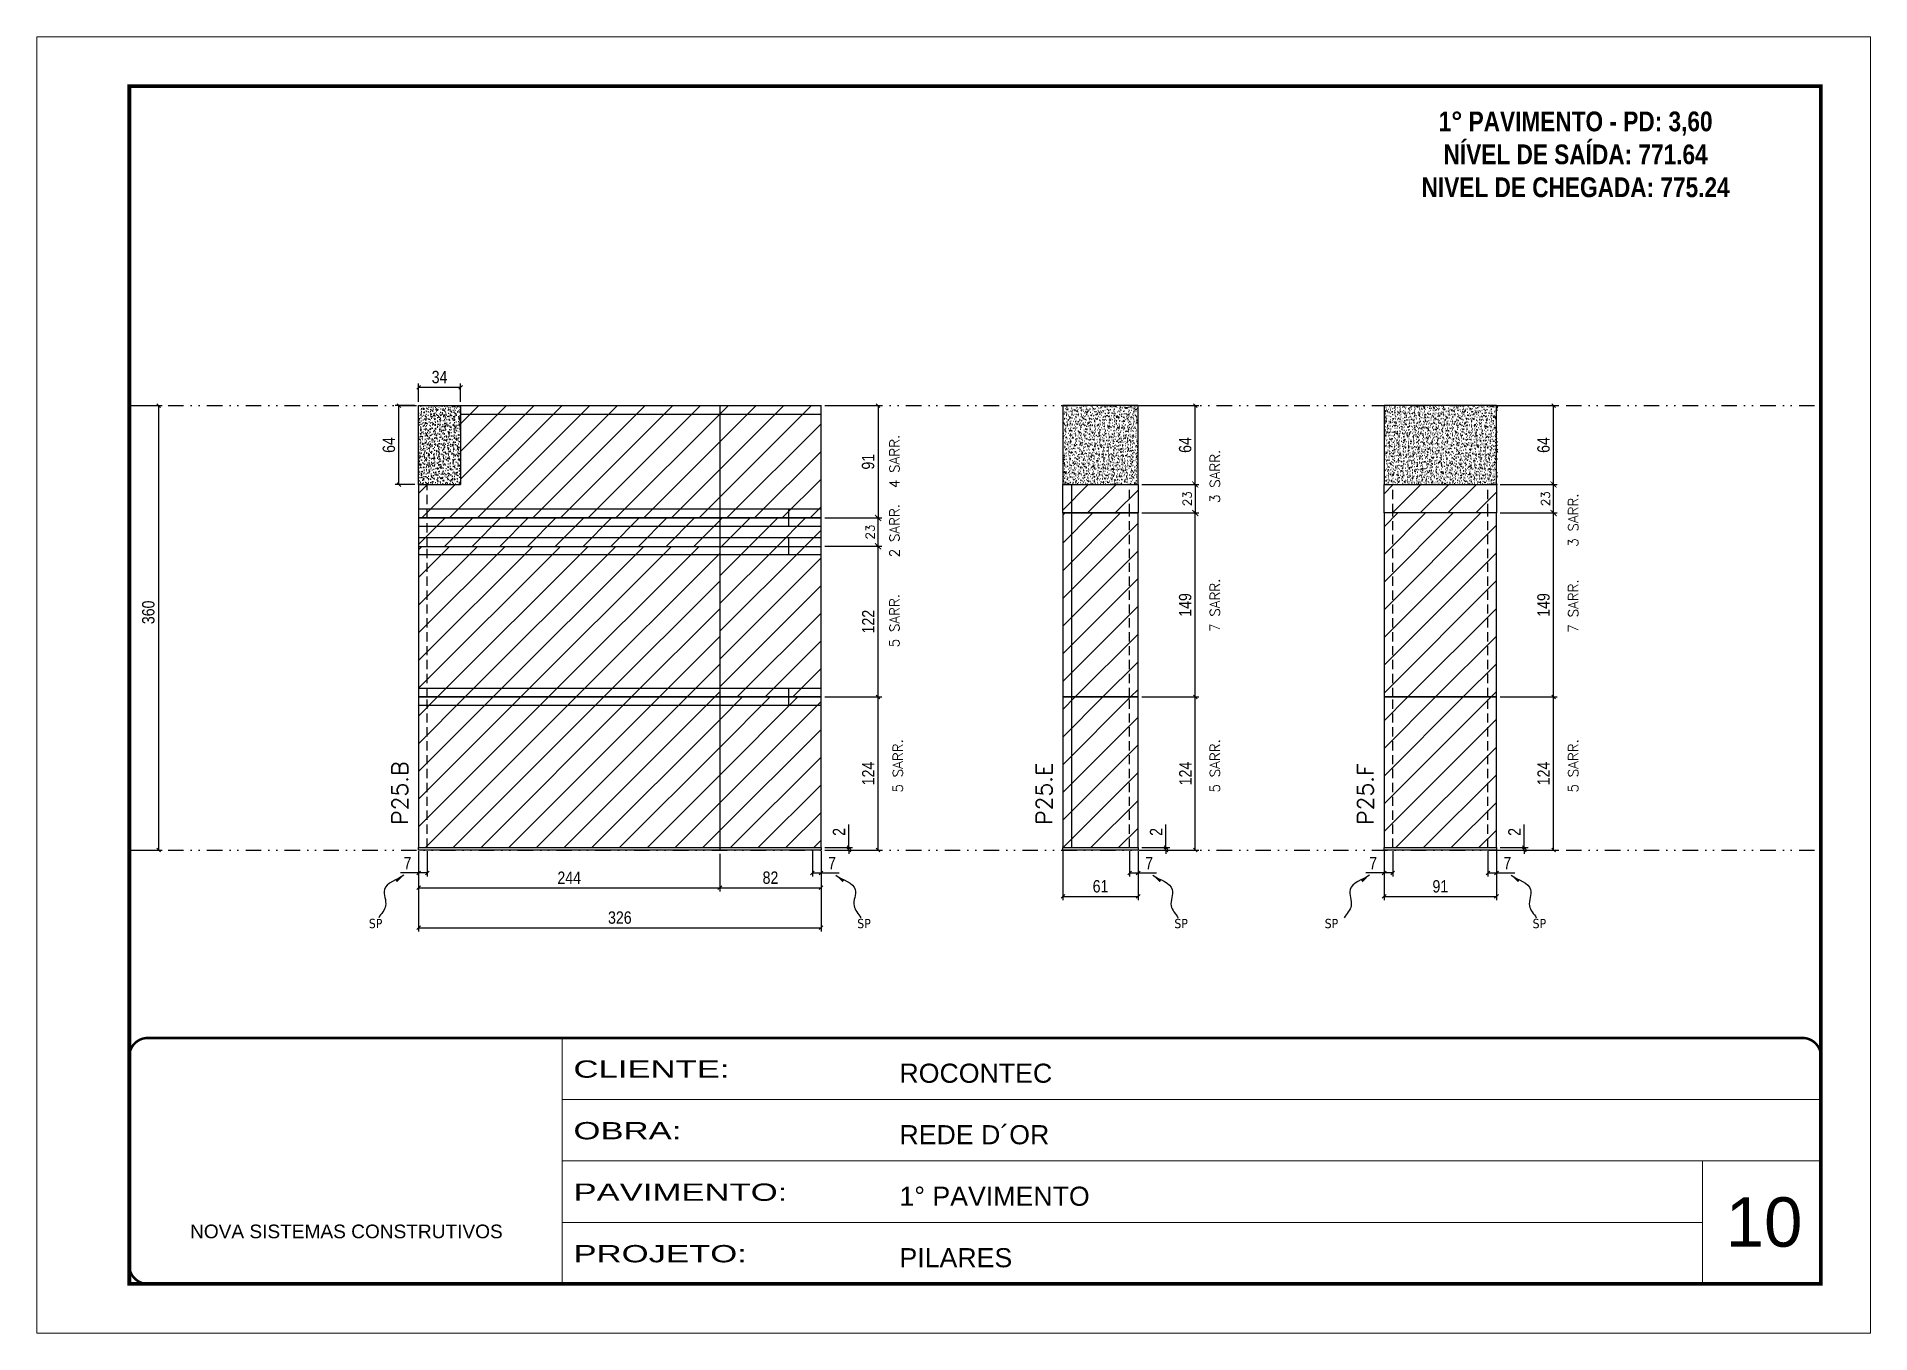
# Model space of a CAD drawing. Extents: x 2949 to 9203, y -16089 to 12527.
# Drawn here: x 4548 to 6033, y 9180 to 10230 of the extents above; entities that cross this region are included whole.
import ezdxf

# ---------------------------------------------------------------- set-up
doc = ezdxf.new("R2010")
doc.units = 0
for name, pattern in [('CONTINUO', [0]), ('DASHED', [0.75, 0.5, -0.25]), ('DIVIDE2', [0.625, 0.25, -0.125, 0, -0.125, 0, -0.125]), ('HIDDEN', [0.375, 0.25, -0.125])]:
    doc.linetypes.add(name, pattern=pattern)
for name, color, linetype, lineweight in [('CARIMBO', 255, 'Continuous', 9), ('Folhas', 255, 'Continuous', 9), ('Hachura', 251, 'Continuous', 9), ('SARRAFO DE PRESSAO', 251, 'DASHED', 9), ('Texto Seção', 7, 'Continuous', 15)]:
    doc.layers.add(name, color=color, linetype=linetype, lineweight=lineweight)
for name, color, linetype in [('COTA', 241, 'Continuous'), ('cotas', 4, 'Continuous'), ('NOMENCLATURA', 7, 'Continuous'), ('Nível', 160, 'Continuous'), ('Painéis', 200, 'Continuous'), ('SARR_2.2x7', 40, 'Continuous'), ('Sarrafo de Pressão', 42, 'HIDDEN'), ('texto', 7, 'Continuous')]:
    doc.layers.add(name, color=color, linetype=linetype)
doc.styles.add('ARIAL', font='arial.ttf')
doc.styles.add('COTA TECNICA', font='techl___.ttf', dxfattribs={"height": 10})
doc.styles.add('COTA TECNICA-50', font='techl___.ttf', dxfattribs={"height": 10})
doc.styles.add('REGUA-120', font='ROMANS.shx', dxfattribs={"height": 15})
doc.styles.add('ROMANC', font='techb___.ttf', dxfattribs={"height": 2.5})
doc.styles.add('ROMANS', font='romans.shx')
doc.styles.get("Standard").update_dxf_attribs({"font": 'arial.ttf'})
doc.styles.add('Tecnologia', font='')
doc.styles.get('Tecnologia').set_extended_font_data('Forgotten Futurist')
doc.dimstyles.new('COTA PAINEL-50', dxfattribs={"dimtxt": 10, "dimasz": 3, "dimexe": 3, "dimexo": 3, "dimgap": 3, "dimtad": 1, "dimdec": 1, "dimzin": 12, "dimdsep": 46, "dimtxsty": 'COTA TECNICA-50', "dimblk1": 'OBLIQUE', "dimblk2": 'OBLIQUE', "dimsah": 1, "dimcen": 0.9, "dimclrd": 4, "dimclre": 4, "dimclrt": 240, "dimadec": 1, "dimazin": 3, "dimtfac": 1, "dimtdec": 1, "dimtmove": 0, "dimatfit": 3, "dimfxl": 1, "dimtolj": 1, "dimtzin": 12, "dimarcsym": 0})
doc.dimstyles.new('Cota Paínel', dxfattribs={"dimtxt": 7, "dimasz": 5, "dimexe": 3, "dimexo": 3, "dimgap": 3, "dimtad": 1, "dimdec": 1, "dimzin": 12, "dimdsep": 46, "dimtxsty": 'ROMANS', "dimblk": 'ARCHTICK', "dimcen": 0, "dimclrd": 4, "dimclre": 4, "dimclrt": 1, "dimadec": 1, "dimazin": 3, "dimtfac": 1, "dimtdec": 1, "dimtmove": 0, "dimatfit": 3, "dimldrblk": 'OBLIQUE', "dimfxl": 1, "dimtolj": 1, "dimtzin": 12, "dimarcsym": 0})
doc.dimstyles.new('PAINEL', dxfattribs={"dimtxt": 10, "dimasz": 3, "dimexe": 3, "dimexo": 3, "dimgap": 3, "dimtad": 1, "dimdec": 1, "dimzin": 12, "dimdsep": 46, "dimtxsty": 'COTA TECNICA', "dimblk1": 'OBLIQUE', "dimblk2": 'OBLIQUE', "dimsah": 1, "dimcen": 0.9, "dimclrd": 4, "dimclre": 4, "dimclrt": 240, "dimadec": 1, "dimazin": 3, "dimtfac": 1, "dimtdec": 1, "dimtmove": 0, "dimatfit": 3, "dimfxl": 1, "dimtolj": 1, "dimtzin": 12, "dimarcsym": 0})
doc.dimstyles.get("Standard").update_dxf_attribs({"dimtxt": 0.18, "dimasz": 0.18, "dimexe": 0.18, "dimexo": 0.0625, "dimgap": 0.09, "dimtad": 0, "dimtih": 1, "dimtoh": 1, "dimdec": 4, "dimzin": 0, "dimdsep": 46, "dimtxsty": 'Standard', "dimcen": 0.09, "dimadec": 0, "dimazin": 0, "dimtfac": 1, "dimtdec": 4, "dimtofl": 0, "dimtmove": 0, "dimatfit": 3, "dimfxl": 1, "dimtolj": 1, "dimtzin": 0, "dimarcsym": 0})
pattern_1 = [(45, (-126071.967, -22713.47), (-11.2253202, 11.2253202), [])]
pattern_2 = [(45, (-126071.967, -22690.47), (-11.2253202, 11.2253202), [])]

msp = doc.modelspace()

# ---------------------------------------------------------------- texts
at = {"layer": 'CARIMBO', "style": 'ARIAL'}
msp.add_text('10', height=40, dxfattribs=at).set_placement((5915.39, 9249.73))
at = {"layer": 'NOMENCLATURA', "color": 2, "insert": (5793.86, 10195.65), "char_height": 16, "attachment_point": 2, "style": 'ROMANC'}
msp.add_mtext_dynamic_manual_height_columns('\\P1° PAVIMENTO - PD: 3,60\\PNÍVEL DE SAÍDA: 771.64\\PNIVEL DE CHEGADA: 775.24', width=300.2766, gutter_width=1, heights=[0], dxfattribs=at)
at = {"layer": 'texto', "color": 0, "char_height": 7.5, "attachment_point": 5}
for insert in [(4822.02, 9511.38), (5217.57, 9511.38), (5474.37, 9511.38), (5596.12, 9511.38), (5764.54, 9511.38)]:
    msp.add_mtext('{\\fTahoma|b0|i0|c0|p34;\\C4;SP}', dxfattribs=dict(at, insert=insert))
at = {"layer": 'Texto Seção', "linetype": 'Continuous', "style": 'ROMANS'}
for s, p in [('4 SARR.', (5246.24, 9864)), ('3 SARR.', (5505.74, 9851.88)), ('2 SARR.', (5246.24, 9807.96)), ('3 SARR.', (5795.91, 9816.46)), ('7 SARR.', (5505.74, 9747.56)), ('7 SARR.', (5795.91, 9746.96)), ('5 SARR.', (5246.24, 9735.09)), ('5 SARR.', (5248.95, 9617.49)), ('5 SARR.', (5505.74, 9617.49)), ('5 SARR.', (5795.91, 9617.49))]:
    msp.add_text(s, height=8, rotation=90, dxfattribs=at).set_placement(p)
at = {"layer": 'Texto Seção', "char_height": 13, "width": 285.3299, "attachment_point": 7, "rotation": 90, "style": 'REGUA-120'}
for s, insert in [('P25.B', (4848.25, 9591.34)), ('P25.E', (5369.92, 9591.34)), ('P25.F', (5630.09, 9591.34))]:
    msp.add_mtext(s, dxfattribs=dict(at, insert=insert))

# ---------------------------------------------------------------- blocks, each defined once
blk = doc.blocks.new('9999999999')
at = {"color": 30, "linetype": 'CONTINUO'}
for p, q in [((98564.6, 34230.2), (98564.6, 34429.4)), ((98564.6, 34379.6), (99584, 34379.6)), ((98564.6, 34329.8), (99488, 34329.8)), ((99584, 34329.8), (99488, 34329.8)), ((99488, 34329.8), (99488, 34230.2)), ((98564.6, 34280), (99488, 34280))]:
    blk.add_line(p, q, dxfattribs=at)
at = {"color": 30, "linetype": 'CONTINUO', "const_width": 2}
blk.add_lwpolyline([(99584, 34230.2), (99584, 34414.4, 0.414214), (99569, 34429.4), (98229, 34429.4, 0.414214), (98214, 34414.4), (98214, 34245.2, 0.414214), (98229, 34230.2), (99584, 34230.2)], format="xyb", dxfattribs=at)
at = {"layer": 'Folhas'}
blk.add_lwpolyline([(98139, 34190.2), (99624, 34190.2), (99624, 35240.2), (98139, 35240.2)], close=True, dxfattribs=at)
at = {"layer": 'Folhas', "color": 30, "const_width": 3}
blk.add_lwpolyline([(98214, 34230.2), (99584, 34230.2), (99584, 35200.2), (98214, 35200.2)], close=True, dxfattribs=at)
at = {"color": 7, "linetype": 'Continuous', "ltscale": 5, "style": 'ARIAL'}
for s, height, p in [('ROCONTEC', 15.48, (98837.7, 34393.1)), ('REDE D´OR', 15.48, (98837.7, 34343.3)), ('1° PAVIMENTO', 15.483, (98837.7, 34293.5)), ('NOVA SISTEMAS CONSTRUTIVOS', 11.059, (98263.2, 34267.2)), ('PILARES', 15.48, (98837.7, 34243.7))]:
    blk.add_text(s, height=height, dxfattribs=at).set_placement(p)
at = {"layer": 'Folhas', "color": 7, "style": 'Tecnologia', "width": 1.5}
for s, p in [('CLIENTE:', (98573.7, 34397.2)), ('OBRA:', (98573.7, 34347.3)), ('PAVIMENTO:', (98573.7, 34297.5)), ('PROJETO:', (98573.7, 34247.7))]:
    blk.add_text(s, height=14, dxfattribs=at).set_placement(p)
blk = doc.blocks.new('_Oblique')
at = {"color": 0, "linetype": 'ByBlock', "lineweight": -2}
blk.add_line((-0.5, -0.5), (0.5, 0.5), dxfattribs=at)
blk = doc.blocks.new('*D389')
at = {"layer": 'cotas', "color": 4, "linetype": 'ByBlock', "lineweight": -2, "transparency": 16777216}
for p, q in [((4625.5, 9930.9), (4649.3, 9930.9)), ((4646.3, 9930.9), (4646.3, 9570.9)), ((4625.5, 9570.9), (4649.3, 9570.9))]:
    blk.add_line(p, q, dxfattribs=at)
at = {"layer": 'Defpoints', "color": 0, "linetype": 'ByBlock', "transparency": 16777216}
for p in [(4622.5, 9930.9), (4622.5, 9570.9), (4646.3, 9570.9)]:
    blk.add_point(p, dxfattribs=at)
at = {"layer": 'cotas', "color": 4, "linetype": 'ByBlock', "lineweight": -2, "transparency": 16777216, "xscale": 3, "yscale": 3, "zscale": 3}
for p, rotation in [((4646.3, 9930.9), 90), ((4646.3, 9570.9), 270)]:
    blk.add_blockref('_Oblique', p, dxfattribs=dict(at, rotation=rotation))
at = {"layer": 'cotas', "color": 240, "linetype": 'ByBlock', "transparency": 16777216, "insert": (4638, 9763.4), "char_height": 10, "attachment_point": 5, "rotation": 90, "style": 'COTA TECNICA'}
blk.add_mtext('\\A1;360', dxfattribs=at)
blk = doc.blocks.new('*D326')
at = {"layer": 'COTA', "color": 4, "lineweight": -2, "transparency": 16777216}
for p, q in [((5378.6, 9569.9), (5378.6, 9530.4)), ((5439.6, 9569.9), (5439.6, 9530.4)), ((5378.6, 9533.4), (5439.6, 9533.4))]:
    blk.add_line(p, q, dxfattribs=at)
at = {"layer": 'Defpoints', "color": 0, "transparency": 16777216}
for p in [(5378.6, 9572.9), (5439.6, 9572.9), (5439.6, 9533.4)]:
    blk.add_point(p, dxfattribs=at)
at = {"layer": 'COTA', "color": 4, "lineweight": -2, "transparency": 16777216, "xscale": 3, "yscale": 3, "zscale": 3, "rotation": 180}
blk.add_blockref('_Oblique', (5378.6, 9533.4), dxfattribs=at)
at = {"layer": 'COTA', "color": 4, "lineweight": -2, "transparency": 16777216, "xscale": 3, "yscale": 3, "zscale": 3}
blk.add_blockref('_Oblique', (5439.6, 9533.4), dxfattribs=at)
at = {"layer": 'COTA', "color": 240, "transparency": 16777216, "insert": (5409.1, 9541.5), "char_height": 10, "attachment_point": 5, "style": 'COTA TECNICA'}
blk.add_mtext('\\A1;61', dxfattribs=at)
blk = doc.blocks.new('*D327')
at = {"layer": 'COTA', "color": 4, "lineweight": -2, "transparency": 16777216}
for p, q in [((5442.6, 9930.9), (5488.8, 9930.9)), ((5485.8, 9866.9), (5485.8, 9930.9)), ((5442.6, 9866.9), (5488.8, 9866.9))]:
    blk.add_line(p, q, dxfattribs=at)
at = {"layer": 'Defpoints', "color": 0, "transparency": 16777216}
for p in [(5439.6, 9930.9), (5485.8, 9930.9), (5439.6, 9866.9)]:
    blk.add_point(p, dxfattribs=at)
at = {"layer": 'COTA', "color": 4, "lineweight": -2, "transparency": 16777216, "xscale": 3, "yscale": 3, "zscale": 3}
for p, rotation in [((5485.8, 9930.9), 90), ((5485.8, 9866.9), 270)]:
    blk.add_blockref('_Oblique', p, dxfattribs=dict(at, rotation=rotation))
at = {"layer": 'COTA', "color": 240, "transparency": 16777216, "insert": (5477.7, 9898.9), "char_height": 10, "attachment_point": 5, "rotation": 90, "style": 'COTA TECNICA'}
blk.add_mtext('\\A1;64', dxfattribs=at)
blk = doc.blocks.new('*D303')
at = {"layer": 'COTA', "color": 4, "lineweight": -2, "transparency": 16777216}
for p, q in [((5432.6, 9569.9), (5432.6, 9549.4)), ((5439.6, 9567.9), (5439.6, 9549.4)), ((5432.6, 9552.4), (5439.6, 9552.4)), ((5439.6, 9552.4), (5454.3, 9552.4))]:
    blk.add_line(p, q, dxfattribs=at)
at = {"layer": 'Defpoints', "color": 0, "transparency": 16777216}
for p in [(5432.6, 9572.9), (5439.6, 9570.9), (5439.6, 9552.4)]:
    blk.add_point(p, dxfattribs=at)
at = {"layer": 'COTA', "color": 4, "lineweight": -2, "transparency": 16777216, "xscale": 3, "yscale": 3, "zscale": 3, "rotation": 180}
blk.add_blockref('_Oblique', (5432.6, 9552.4), dxfattribs=at)
at = {"layer": 'COTA', "color": 4, "lineweight": -2, "transparency": 16777216, "xscale": 3, "yscale": 3, "zscale": 3}
blk.add_blockref('_Oblique', (5439.6, 9552.4), dxfattribs=at)
at = {"layer": 'COTA', "color": 240, "transparency": 16777216, "insert": (5448.5, 9560.4), "char_height": 10, "attachment_point": 5, "style": 'COTA TECNICA-50'}
blk.add_mtext('\\A1;7', dxfattribs=at)
blk = doc.blocks.new('*D304')
at = {"layer": 'COTA', "color": 4, "lineweight": -2, "transparency": 16777216}
for p, q in [((5442.6, 9694.9), (5488.8, 9694.9)), ((5485.8, 9570.9), (5485.8, 9694.9)), ((5442.6, 9570.9), (5488.8, 9570.9))]:
    blk.add_line(p, q, dxfattribs=at)
at = {"layer": 'Defpoints', "color": 0, "transparency": 16777216}
for p in [(5439.6, 9694.9), (5485.8, 9694.9), (5439.6, 9570.9)]:
    blk.add_point(p, dxfattribs=at)
at = {"layer": 'COTA', "color": 4, "lineweight": -2, "transparency": 16777216, "xscale": 3, "yscale": 3, "zscale": 3}
for p, rotation in [((5485.8, 9694.9), 90), ((5485.8, 9570.9), 270)]:
    blk.add_blockref('_Oblique', p, dxfattribs=dict(at, rotation=rotation))
at = {"layer": 'COTA', "color": 240, "transparency": 16777216, "insert": (5477.8, 9632.9), "char_height": 10, "attachment_point": 5, "rotation": 90, "style": 'COTA TECNICA-50'}
blk.add_mtext('\\A1;124', dxfattribs=at)
blk = doc.blocks.new('*D305')
at = {"layer": 'COTA', "color": 4, "lineweight": -2, "transparency": 16777216}
for p, q in [((5462.1, 9572.9), (5462.1, 9591.7)), ((5442.6, 9572.9), (5465.1, 9572.9)), ((5442.6, 9570.9), (5465.1, 9570.9)), ((5462.1, 9570.9), (5462.1, 9572.9)), ((5462.1, 9570.9), (5462.1, 9567.9))]:
    blk.add_line(p, q, dxfattribs=at)
at = {"layer": 'Defpoints', "color": 0, "transparency": 16777216}
for p in [(5439.6, 9572.9), (5439.6, 9570.9), (5462.1, 9570.9)]:
    blk.add_point(p, dxfattribs=at)
at = {"layer": 'COTA', "color": 4, "lineweight": -2, "transparency": 16777216, "xscale": 3, "yscale": 3, "zscale": 3}
for p, rotation in [((5462.1, 9572.9), 270), ((5462.1, 9570.9), 90)]:
    blk.add_blockref('_Oblique', p, dxfattribs=dict(at, rotation=rotation))
at = {"layer": 'COTA', "color": 240, "transparency": 16777216, "insert": (5454.1, 9585.6), "char_height": 10, "attachment_point": 5, "rotation": 90, "style": 'COTA TECNICA-50'}
blk.add_mtext('\\A1;2', dxfattribs=at)
blk = doc.blocks.new('*D306')
at = {"layer": 'COTA', "color": 4, "linetype": 'ByBlock', "lineweight": -2, "transparency": 16777216}
for p, q in [((5442.6, 9843.9), (5488.8, 9843.9)), ((5485.8, 9694.9), (5485.8, 9843.9)), ((5442.6, 9694.9), (5488.8, 9694.9))]:
    blk.add_line(p, q, dxfattribs=at)
at = {"layer": 'Defpoints', "color": 0, "linetype": 'ByBlock', "transparency": 16777216}
for p in [(5439.6, 9843.9), (5485.8, 9843.9), (5439.6, 9694.9)]:
    blk.add_point(p, dxfattribs=at)
at = {"layer": 'COTA', "color": 4, "linetype": 'ByBlock', "lineweight": -2, "transparency": 16777216, "xscale": 3, "yscale": 3, "zscale": 3}
for p, rotation in [((5485.8, 9843.9), 90), ((5485.8, 9694.9), 270)]:
    blk.add_blockref('_Oblique', p, dxfattribs=dict(at, rotation=rotation))
at = {"layer": 'COTA', "color": 240, "linetype": 'ByBlock', "transparency": 16777216, "insert": (5477.7, 9769.4), "char_height": 10, "attachment_point": 5, "rotation": 90, "style": 'COTA TECNICA'}
blk.add_mtext('\\A1;149', dxfattribs=at)
blk = doc.blocks.new('*D315')
at = {"layer": 'COTA', "color": 4, "lineweight": -2, "transparency": 16777216}
for p, q in [((4856.8, 9569.9), (4856.8, 9505)), ((5182.8, 9569.9), (5182.8, 9505)), ((4856.8, 9508), (5182.8, 9508))]:
    blk.add_line(p, q, dxfattribs=at)
at = {"layer": 'Defpoints', "color": 0, "transparency": 16777216}
for p in [(4856.8, 9572.9), (5182.8, 9572.9), (5182.8, 9508)]:
    blk.add_point(p, dxfattribs=at)
at = {"layer": 'COTA', "color": 4, "lineweight": -2, "transparency": 16777216, "xscale": 3, "yscale": 3, "zscale": 3, "rotation": 180}
blk.add_blockref('_Oblique', (4856.8, 9508), dxfattribs=at)
at = {"layer": 'COTA', "color": 4, "lineweight": -2, "transparency": 16777216, "xscale": 3, "yscale": 3, "zscale": 3}
blk.add_blockref('_Oblique', (5182.8, 9508), dxfattribs=at)
at = {"layer": 'COTA', "color": 240, "transparency": 16777216, "insert": (5019.8, 9516.2), "char_height": 10, "attachment_point": 5, "style": 'COTA TECNICA'}
blk.add_mtext('\\A1;326', dxfattribs=at)
blk = doc.blocks.new('*D316')
at = {"layer": 'COTA', "color": 4, "lineweight": -2, "transparency": 16777216}
for p, q in [((4856.8, 9567.9), (4856.8, 9549.4)), ((4863.8, 9569.9), (4863.8, 9549.4)), ((4856.8, 9552.4), (4842.1, 9552.4)), ((4863.8, 9552.4), (4856.8, 9552.4))]:
    blk.add_line(p, q, dxfattribs=at)
at = {"layer": 'Defpoints', "color": 0, "transparency": 16777216}
for p in [(4856.8, 9570.9), (4863.8, 9572.9), (4856.8, 9552.4)]:
    blk.add_point(p, dxfattribs=at)
at = {"layer": 'COTA', "color": 4, "lineweight": -2, "transparency": 16777216, "xscale": 3, "yscale": 3, "zscale": 3, "rotation": 180}
blk.add_blockref('_Oblique', (4856.8, 9552.4), dxfattribs=at)
at = {"layer": 'COTA', "color": 4, "lineweight": -2, "transparency": 16777216, "xscale": 3, "yscale": 3, "zscale": 3}
blk.add_blockref('_Oblique', (4863.8, 9552.4), dxfattribs=at)
at = {"layer": 'COTA', "color": 240, "transparency": 16777216, "insert": (4847.9, 9560.4), "char_height": 10, "attachment_point": 5, "style": 'COTA TECNICA-50'}
blk.add_mtext('\\A1;7', dxfattribs=at)
blk = doc.blocks.new('*D317')
at = {"layer": 'COTA', "color": 4, "lineweight": -2, "transparency": 16777216}
for p, q in [((5175.8, 9569.9), (5175.8, 9549.4)), ((5182.8, 9567.9), (5182.8, 9549.4)), ((5175.8, 9552.4), (5182.8, 9552.4)), ((5182.8, 9552.4), (5197.5, 9552.4))]:
    blk.add_line(p, q, dxfattribs=at)
at = {"layer": 'Defpoints', "color": 0, "transparency": 16777216}
for p in [(5175.8, 9572.9), (5182.8, 9570.9), (5182.8, 9552.4)]:
    blk.add_point(p, dxfattribs=at)
at = {"layer": 'COTA', "color": 4, "lineweight": -2, "transparency": 16777216, "xscale": 3, "yscale": 3, "zscale": 3, "rotation": 180}
blk.add_blockref('_Oblique', (5175.8, 9552.4), dxfattribs=at)
at = {"layer": 'COTA', "color": 4, "lineweight": -2, "transparency": 16777216, "xscale": 3, "yscale": 3, "zscale": 3}
blk.add_blockref('_Oblique', (5182.8, 9552.4), dxfattribs=at)
at = {"layer": 'COTA', "color": 240, "transparency": 16777216, "insert": (5191.7, 9560.4), "char_height": 10, "attachment_point": 5, "style": 'COTA TECNICA-50'}
blk.add_mtext('\\A1;7', dxfattribs=at)
blk = doc.blocks.new('*D318')
at = {"layer": 'COTA', "color": 4, "lineweight": -2, "transparency": 16777216}
for p, q in [((5185.8, 9694.9), (5232, 9694.9)), ((5229, 9570.9), (5229, 9694.9)), ((5185.8, 9570.9), (5232, 9570.9))]:
    blk.add_line(p, q, dxfattribs=at)
at = {"layer": 'Defpoints', "color": 0, "transparency": 16777216}
for p in [(5182.8, 9694.9), (5229, 9694.9), (5182.8, 9570.9)]:
    blk.add_point(p, dxfattribs=at)
at = {"layer": 'COTA', "color": 4, "lineweight": -2, "transparency": 16777216, "xscale": 3, "yscale": 3, "zscale": 3}
for p, rotation in [((5229, 9694.9), 90), ((5229, 9570.9), 270)]:
    blk.add_blockref('_Oblique', p, dxfattribs=dict(at, rotation=rotation))
at = {"layer": 'COTA', "color": 240, "transparency": 16777216, "insert": (5221, 9632.9), "char_height": 10, "attachment_point": 5, "rotation": 90, "style": 'COTA TECNICA-50'}
blk.add_mtext('\\A1;124', dxfattribs=at)
blk = doc.blocks.new('*D319')
at = {"layer": 'COTA', "color": 4, "lineweight": -2, "transparency": 16777216}
for p, q in [((5205.3, 9572.9), (5205.3, 9591.7)), ((5185.8, 9572.9), (5208.3, 9572.9)), ((5185.8, 9570.9), (5208.3, 9570.9)), ((5205.3, 9570.9), (5205.3, 9572.9)), ((5205.3, 9570.9), (5205.3, 9567.9))]:
    blk.add_line(p, q, dxfattribs=at)
at = {"layer": 'Defpoints', "color": 0, "transparency": 16777216}
for p in [(5182.8, 9572.9), (5182.8, 9570.9), (5205.3, 9570.9)]:
    blk.add_point(p, dxfattribs=at)
at = {"layer": 'COTA', "color": 4, "lineweight": -2, "transparency": 16777216, "xscale": 3, "yscale": 3, "zscale": 3}
for p, rotation in [((5205.3, 9572.9), 270), ((5205.3, 9570.9), 90)]:
    blk.add_blockref('_Oblique', p, dxfattribs=dict(at, rotation=rotation))
at = {"layer": 'COTA', "color": 240, "transparency": 16777216, "insert": (5197.3, 9585.6), "char_height": 10, "attachment_point": 5, "rotation": 90, "style": 'COTA TECNICA-50'}
blk.add_mtext('\\A1;2', dxfattribs=at)
blk = doc.blocks.new('*D320')
at = {"layer": 'COTA', "color": 4, "linetype": 'ByBlock', "lineweight": -2, "transparency": 16777216}
for p, q in [((5185.8, 9816.9), (5232, 9816.9)), ((5229, 9694.9), (5229, 9816.9)), ((5185.8, 9694.9), (5232, 9694.9))]:
    blk.add_line(p, q, dxfattribs=at)
at = {"layer": 'Defpoints', "color": 0, "linetype": 'ByBlock', "transparency": 16777216}
for p in [(5182.8, 9816.9), (5229, 9816.9), (5182.8, 9694.9)]:
    blk.add_point(p, dxfattribs=at)
at = {"layer": 'COTA', "color": 4, "linetype": 'ByBlock', "lineweight": -2, "transparency": 16777216, "xscale": 3, "yscale": 3, "zscale": 3}
for p, rotation in [((5229, 9816.9), 90), ((5229, 9694.9), 270)]:
    blk.add_blockref('_Oblique', p, dxfattribs=dict(at, rotation=rotation))
at = {"layer": 'COTA', "color": 240, "linetype": 'ByBlock', "transparency": 16777216, "insert": (5221, 9755.9), "char_height": 10, "attachment_point": 5, "rotation": 90, "style": 'COTA TECNICA'}
blk.add_mtext('\\A1;122', dxfattribs=at)
blk = doc.blocks.new('*D384')
at = {"layer": 'COTA', "color": 4, "linetype": 'ByBlock', "lineweight": -2, "transparency": 16777216}
for p, q in [((5185.8, 9930.9), (5232, 9930.9)), ((5229, 9930.9), (5229, 9839.9)), ((5185.8, 9839.9), (5232, 9839.9))]:
    blk.add_line(p, q, dxfattribs=at)
at = {"layer": 'Defpoints', "color": 0, "linetype": 'ByBlock', "transparency": 16777216}
for p in [(5182.8, 9930.9), (5182.8, 9839.9), (5229, 9839.9)]:
    blk.add_point(p, dxfattribs=at)
at = {"layer": 'COTA', "color": 4, "linetype": 'ByBlock', "lineweight": -2, "transparency": 16777216, "xscale": 3, "yscale": 3, "zscale": 3}
for p, rotation in [((5229, 9930.9), 90), ((5229, 9839.9), 270)]:
    blk.add_blockref('_Oblique', p, dxfattribs=dict(at, rotation=rotation))
at = {"layer": 'COTA', "color": 240, "linetype": 'ByBlock', "transparency": 16777216, "insert": (5220.9, 9885.4), "char_height": 10, "attachment_point": 5, "rotation": 90, "style": 'COTA TECNICA'}
blk.add_mtext('\\A1;91', dxfattribs=at)
blk = doc.blocks.new('*D385')
at = {"layer": 'COTA', "color": 4, "linetype": 'ByBlock', "lineweight": -2, "transparency": 16777216}
for p, q in [((4856.8, 9567.9), (4856.8, 9537.4)), ((5100.8, 9567.9), (5100.8, 9537.4)), ((4856.8, 9540.4), (5100.8, 9540.4))]:
    blk.add_line(p, q, dxfattribs=at)
at = {"layer": 'Defpoints', "color": 0, "linetype": 'ByBlock', "transparency": 16777216}
for p in [(4856.8, 9570.9), (5100.8, 9570.9), (5100.8, 9540.4)]:
    blk.add_point(p, dxfattribs=at)
at = {"layer": 'COTA', "color": 4, "linetype": 'ByBlock', "lineweight": -2, "transparency": 16777216, "xscale": 3, "yscale": 3, "zscale": 3, "rotation": 180}
blk.add_blockref('_Oblique', (4856.8, 9540.4), dxfattribs=at)
at = {"layer": 'COTA', "color": 4, "linetype": 'ByBlock', "lineweight": -2, "transparency": 16777216, "xscale": 3, "yscale": 3, "zscale": 3}
blk.add_blockref('_Oblique', (5100.8, 9540.4), dxfattribs=at)
at = {"layer": 'COTA', "color": 240, "linetype": 'ByBlock', "transparency": 16777216, "insert": (4978.8, 9548.5), "char_height": 10, "attachment_point": 5, "style": 'COTA TECNICA'}
blk.add_mtext('\\A1;244', dxfattribs=at)
blk = doc.blocks.new('*D386')
at = {"layer": 'COTA', "color": 4, "linetype": 'ByBlock', "lineweight": -2, "transparency": 16777216}
for p, q in [((5100.8, 9567.9), (5100.8, 9537.4)), ((5182.8, 9567.9), (5182.8, 9537.4)), ((5100.8, 9540.4), (5182.8, 9540.4))]:
    blk.add_line(p, q, dxfattribs=at)
at = {"layer": 'Defpoints', "color": 0, "linetype": 'ByBlock', "transparency": 16777216}
for p in [(5100.8, 9570.9), (5182.8, 9570.9), (5182.8, 9540.4)]:
    blk.add_point(p, dxfattribs=at)
at = {"layer": 'COTA', "color": 4, "linetype": 'ByBlock', "lineweight": -2, "transparency": 16777216, "xscale": 3, "yscale": 3, "zscale": 3, "rotation": 180}
blk.add_blockref('_Oblique', (5100.8, 9540.4), dxfattribs=at)
at = {"layer": 'COTA', "color": 4, "linetype": 'ByBlock', "lineweight": -2, "transparency": 16777216, "xscale": 3, "yscale": 3, "zscale": 3}
blk.add_blockref('_Oblique', (5182.8, 9540.4), dxfattribs=at)
at = {"layer": 'COTA', "color": 240, "linetype": 'ByBlock', "transparency": 16777216, "insert": (5141.8, 9548.5), "char_height": 10, "attachment_point": 5, "style": 'COTA TECNICA'}
blk.add_mtext('\\A1;82', dxfattribs=at)
blk = doc.blocks.new('*D328')
at = {"layer": 'COTA', "color": 4, "lineweight": -2, "transparency": 16777216}
for p, q in [((5638.8, 9569.9), (5638.8, 9530.4)), ((5729.8, 9569.9), (5729.8, 9530.4)), ((5638.8, 9533.4), (5729.8, 9533.4))]:
    blk.add_line(p, q, dxfattribs=at)
at = {"layer": 'Defpoints', "color": 0, "transparency": 16777216}
for p in [(5638.8, 9572.9), (5729.8, 9572.9), (5729.8, 9533.4)]:
    blk.add_point(p, dxfattribs=at)
at = {"layer": 'COTA', "color": 4, "lineweight": -2, "transparency": 16777216, "xscale": 3, "yscale": 3, "zscale": 3, "rotation": 180}
blk.add_blockref('_Oblique', (5638.8, 9533.4), dxfattribs=at)
at = {"layer": 'COTA', "color": 4, "lineweight": -2, "transparency": 16777216, "xscale": 3, "yscale": 3, "zscale": 3}
blk.add_blockref('_Oblique', (5729.8, 9533.4), dxfattribs=at)
at = {"layer": 'COTA', "color": 240, "transparency": 16777216, "insert": (5684.3, 9541.5), "char_height": 10, "attachment_point": 5, "style": 'COTA TECNICA'}
blk.add_mtext('\\A1;91', dxfattribs=at)
blk = doc.blocks.new('*D329')
at = {"layer": 'COTA', "color": 4, "lineweight": -2, "transparency": 16777216}
for p, q in [((5732.8, 9930.9), (5779, 9930.9)), ((5776, 9866.9), (5776, 9930.9)), ((5732.8, 9866.9), (5779, 9866.9))]:
    blk.add_line(p, q, dxfattribs=at)
at = {"layer": 'Defpoints', "color": 0, "transparency": 16777216}
for p in [(5729.8, 9930.9), (5776, 9930.9), (5729.8, 9866.9)]:
    blk.add_point(p, dxfattribs=at)
at = {"layer": 'COTA', "color": 4, "lineweight": -2, "transparency": 16777216, "xscale": 3, "yscale": 3, "zscale": 3}
for p, rotation in [((5776, 9930.9), 90), ((5776, 9866.9), 270)]:
    blk.add_blockref('_Oblique', p, dxfattribs=dict(at, rotation=rotation))
at = {"layer": 'COTA', "color": 240, "transparency": 16777216, "insert": (5767.9, 9898.9), "char_height": 10, "attachment_point": 5, "rotation": 90, "style": 'COTA TECNICA'}
blk.add_mtext('\\A1;64', dxfattribs=at)
blk = doc.blocks.new('*D330')
at = {"layer": 'COTA', "color": 4, "lineweight": -2, "transparency": 16777216}
for p, q in [((5638.8, 9567.9), (5638.8, 9549.4)), ((5645.8, 9569.9), (5645.8, 9549.4)), ((5638.8, 9552.4), (5624, 9552.4)), ((5645.8, 9552.4), (5638.8, 9552.4))]:
    blk.add_line(p, q, dxfattribs=at)
at = {"layer": 'Defpoints', "color": 0, "transparency": 16777216}
for p in [(5638.8, 9570.9), (5645.8, 9572.9), (5638.8, 9552.4)]:
    blk.add_point(p, dxfattribs=at)
at = {"layer": 'COTA', "color": 4, "lineweight": -2, "transparency": 16777216, "xscale": 3, "yscale": 3, "zscale": 3, "rotation": 180}
blk.add_blockref('_Oblique', (5638.8, 9552.4), dxfattribs=at)
at = {"layer": 'COTA', "color": 4, "lineweight": -2, "transparency": 16777216, "xscale": 3, "yscale": 3, "zscale": 3}
blk.add_blockref('_Oblique', (5645.8, 9552.4), dxfattribs=at)
at = {"layer": 'COTA', "color": 240, "transparency": 16777216, "insert": (5629.9, 9560.4), "char_height": 10, "attachment_point": 5, "style": 'COTA TECNICA-50'}
blk.add_mtext('\\A1;7', dxfattribs=at)
blk = doc.blocks.new('*D331')
at = {"layer": 'COTA', "color": 4, "lineweight": -2, "transparency": 16777216}
for p, q in [((5722.8, 9569.9), (5722.8, 9549.4)), ((5729.8, 9567.9), (5729.8, 9549.4)), ((5722.8, 9552.4), (5729.8, 9552.4)), ((5729.8, 9552.4), (5744.5, 9552.4))]:
    blk.add_line(p, q, dxfattribs=at)
at = {"layer": 'Defpoints', "color": 0, "transparency": 16777216}
for p in [(5722.8, 9572.9), (5729.8, 9570.9), (5729.8, 9552.4)]:
    blk.add_point(p, dxfattribs=at)
at = {"layer": 'COTA', "color": 4, "lineweight": -2, "transparency": 16777216, "xscale": 3, "yscale": 3, "zscale": 3, "rotation": 180}
blk.add_blockref('_Oblique', (5722.8, 9552.4), dxfattribs=at)
at = {"layer": 'COTA', "color": 4, "lineweight": -2, "transparency": 16777216, "xscale": 3, "yscale": 3, "zscale": 3}
blk.add_blockref('_Oblique', (5729.8, 9552.4), dxfattribs=at)
at = {"layer": 'COTA', "color": 240, "transparency": 16777216, "insert": (5738.6, 9560.4), "char_height": 10, "attachment_point": 5, "style": 'COTA TECNICA-50'}
blk.add_mtext('\\A1;7', dxfattribs=at)
blk = doc.blocks.new('*D332')
at = {"layer": 'COTA', "color": 4, "lineweight": -2, "transparency": 16777216}
for p, q in [((5732.8, 9694.9), (5779, 9694.9)), ((5776, 9570.9), (5776, 9694.9)), ((5732.8, 9570.9), (5779, 9570.9))]:
    blk.add_line(p, q, dxfattribs=at)
at = {"layer": 'Defpoints', "color": 0, "transparency": 16777216}
for p in [(5729.8, 9694.9), (5776, 9694.9), (5729.8, 9570.9)]:
    blk.add_point(p, dxfattribs=at)
at = {"layer": 'COTA', "color": 4, "lineweight": -2, "transparency": 16777216, "xscale": 3, "yscale": 3, "zscale": 3}
for p, rotation in [((5776, 9694.9), 90), ((5776, 9570.9), 270)]:
    blk.add_blockref('_Oblique', p, dxfattribs=dict(at, rotation=rotation))
at = {"layer": 'COTA', "color": 240, "transparency": 16777216, "insert": (5767.9, 9632.9), "char_height": 10, "attachment_point": 5, "rotation": 90, "style": 'COTA TECNICA-50'}
blk.add_mtext('\\A1;124', dxfattribs=at)
blk = doc.blocks.new('*D333')
at = {"layer": 'COTA', "color": 4, "lineweight": -2, "transparency": 16777216}
for p, q in [((5752.3, 9572.9), (5752.3, 9591.7)), ((5732.8, 9572.9), (5755.3, 9572.9)), ((5732.8, 9570.9), (5755.3, 9570.9)), ((5752.3, 9570.9), (5752.3, 9572.9)), ((5752.3, 9570.9), (5752.3, 9567.9))]:
    blk.add_line(p, q, dxfattribs=at)
at = {"layer": 'Defpoints', "color": 0, "transparency": 16777216}
for p in [(5729.8, 9572.9), (5729.8, 9570.9), (5752.3, 9570.9)]:
    blk.add_point(p, dxfattribs=at)
at = {"layer": 'COTA', "color": 4, "lineweight": -2, "transparency": 16777216, "xscale": 3, "yscale": 3, "zscale": 3}
for p, rotation in [((5752.3, 9572.9), 270), ((5752.3, 9570.9), 90)]:
    blk.add_blockref('_Oblique', p, dxfattribs=dict(at, rotation=rotation))
at = {"layer": 'COTA', "color": 240, "transparency": 16777216, "insert": (5744.3, 9585.6), "char_height": 10, "attachment_point": 5, "rotation": 90, "style": 'COTA TECNICA-50'}
blk.add_mtext('\\A1;2', dxfattribs=at)
blk = doc.blocks.new('*D390')
at = {"layer": 'COTA', "color": 4, "linetype": 'ByBlock', "lineweight": -2, "transparency": 16777216}
for p, q in [((5732.8, 9843.9), (5779, 9843.9)), ((5776, 9694.9), (5776, 9843.9)), ((5732.8, 9694.9), (5779, 9694.9))]:
    blk.add_line(p, q, dxfattribs=at)
at = {"layer": 'Defpoints', "color": 0, "linetype": 'ByBlock', "transparency": 16777216}
for p in [(5729.8, 9843.9), (5776, 9843.9), (5729.8, 9694.9)]:
    blk.add_point(p, dxfattribs=at)
at = {"layer": 'COTA', "color": 4, "linetype": 'ByBlock', "lineweight": -2, "transparency": 16777216, "xscale": 3, "yscale": 3, "zscale": 3}
for p, rotation in [((5776, 9843.9), 90), ((5776, 9694.9), 270)]:
    blk.add_blockref('_Oblique', p, dxfattribs=dict(at, rotation=rotation))
at = {"layer": 'COTA', "color": 240, "linetype": 'ByBlock', "transparency": 16777216, "insert": (5767.9, 9769.4), "char_height": 10, "attachment_point": 5, "rotation": 90, "style": 'COTA TECNICA'}
blk.add_mtext('\\A1;149', dxfattribs=at)
blk = doc.blocks.new('*D395')
at = {"layer": 'COTA', "color": 4, "linetype": 'ByBlock', "lineweight": -2, "transparency": 16777216}
for p, q in [((4853.8, 9930.9), (4837.9, 9930.9)), ((4840.9, 9866.9), (4840.9, 9930.9)), ((4853.8, 9866.9), (4837.9, 9866.9))]:
    blk.add_line(p, q, dxfattribs=at)
at = {"layer": 'Defpoints', "color": 0, "linetype": 'ByBlock', "transparency": 16777216}
for p in [(4840.9, 9930.9), (4856.8, 9930.9), (4856.8, 9866.9)]:
    blk.add_point(p, dxfattribs=at)
at = {"layer": 'COTA', "color": 4, "linetype": 'ByBlock', "lineweight": -2, "transparency": 16777216, "xscale": 3, "yscale": 3, "zscale": 3}
for p, rotation in [((4840.9, 9930.9), 90), ((4840.9, 9866.9), 270)]:
    blk.add_blockref('_Oblique', p, dxfattribs=dict(at, rotation=rotation))
at = {"layer": 'COTA', "color": 240, "linetype": 'ByBlock', "transparency": 16777216, "insert": (4832.8, 9898.9), "char_height": 10, "attachment_point": 5, "rotation": 90, "style": 'COTA TECNICA'}
blk.add_mtext('\\A1;64', dxfattribs=at)
blk = doc.blocks.new('*D396')
at = {"layer": 'COTA', "color": 4, "linetype": 'ByBlock', "lineweight": -2, "transparency": 16777216}
for p, q in [((4856.8, 9933.9), (4856.8, 9948.7)), ((4856.8, 9945.7), (4890.8, 9945.7)), ((4890.8, 9933.9), (4890.8, 9948.7))]:
    blk.add_line(p, q, dxfattribs=at)
at = {"layer": 'Defpoints', "color": 0, "linetype": 'ByBlock', "transparency": 16777216}
for p in [(4890.8, 9945.7), (4856.8, 9930.9), (4890.8, 9930.9)]:
    blk.add_point(p, dxfattribs=at)
at = {"layer": 'COTA', "color": 4, "linetype": 'ByBlock', "lineweight": -2, "transparency": 16777216, "xscale": 3, "yscale": 3, "zscale": 3, "rotation": 180}
blk.add_blockref('_Oblique', (4856.8, 9945.7), dxfattribs=at)
at = {"layer": 'COTA', "color": 4, "linetype": 'ByBlock', "lineweight": -2, "transparency": 16777216, "xscale": 3, "yscale": 3, "zscale": 3}
blk.add_blockref('_Oblique', (4890.8, 9945.7), dxfattribs=at)
at = {"layer": 'COTA', "color": 240, "linetype": 'ByBlock', "transparency": 16777216, "insert": (4873.8, 9953.9), "char_height": 10, "attachment_point": 5, "style": 'COTA TECNICA'}
blk.add_mtext('\\A1;34', dxfattribs=at)
blk = doc.blocks.new('_ArchTick')
at = {"color": 0, "linetype": 'ByBlock', "const_width": 0.15}
blk.add_lwpolyline([(-0.5, -0.5), (0.5, 0.5)], dxfattribs=at)
blk = doc.blocks.new('*D370')
at = {"layer": 'COTA', "color": 4, "lineweight": -2, "transparency": 16777216}
for p, q in [((5442.6, 9866.9), (5488.8, 9866.9)), ((5485.8, 9866.9), (5485.8, 9843.9)), ((5442.6, 9843.9), (5488.8, 9843.9))]:
    blk.add_line(p, q, dxfattribs=at)
at = {"layer": 'Defpoints', "color": 0, "transparency": 16777216}
for p in [(5439.6, 9866.9), (5439.6, 9843.9), (5485.8, 9843.9)]:
    blk.add_point(p, dxfattribs=at)
at = {"layer": 'COTA', "color": 4, "lineweight": -2, "transparency": 16777216, "xscale": 5, "yscale": 5, "zscale": 5}
for p, rotation in [((5485.8, 9866.9), 90), ((5485.8, 9843.9), 270)]:
    blk.add_blockref('_ArchTick', p, dxfattribs=dict(at, rotation=rotation))
at = {"layer": 'COTA', "color": 1, "transparency": 16777216, "insert": (5479.3, 9855.4), "char_height": 7, "attachment_point": 5, "rotation": 90, "style": 'ROMANS'}
blk.add_mtext('\\A1;23', dxfattribs=at)
blk = doc.blocks.new('*D371')
at = {"layer": 'COTA', "color": 4, "lineweight": -2, "transparency": 16777216}
for p, q in [((5732.8, 9866.9), (5779, 9866.9)), ((5776, 9843.9), (5776, 9866.9)), ((5732.8, 9843.9), (5779, 9843.9))]:
    blk.add_line(p, q, dxfattribs=at)
at = {"layer": 'Defpoints', "color": 0, "transparency": 16777216}
for p in [(5729.8, 9866.9), (5776, 9866.9), (5729.8, 9843.9)]:
    blk.add_point(p, dxfattribs=at)
at = {"layer": 'COTA', "color": 4, "lineweight": -2, "transparency": 16777216, "xscale": 5, "yscale": 5, "zscale": 5}
for p, rotation in [((5776, 9866.9), 90), ((5776, 9843.9), 270)]:
    blk.add_blockref('_ArchTick', p, dxfattribs=dict(at, rotation=rotation))
at = {"layer": 'COTA', "color": 1, "transparency": 16777216, "insert": (5769.5, 9855.4), "char_height": 7, "attachment_point": 5, "rotation": 90, "style": 'ROMANS'}
blk.add_mtext('\\A1;23', dxfattribs=at)
blk = doc.blocks.new('*D372')
at = {"layer": 'COTA', "color": 4, "lineweight": -2, "transparency": 16777216}
for p, q in [((5185.8, 9839.9), (5232, 9839.9)), ((5229, 9816.9), (5229, 9839.9)), ((5185.8, 9816.9), (5232, 9816.9))]:
    blk.add_line(p, q, dxfattribs=at)
at = {"layer": 'Defpoints', "color": 0, "transparency": 16777216}
for p in [(5182.8, 9839.9), (5229, 9839.9), (5182.8, 9816.9)]:
    blk.add_point(p, dxfattribs=at)
at = {"layer": 'COTA', "color": 4, "lineweight": -2, "transparency": 16777216, "xscale": 5, "yscale": 5, "zscale": 5}
for p, rotation in [((5229, 9839.9), 90), ((5229, 9816.9), 270)]:
    blk.add_blockref('_ArchTick', p, dxfattribs=dict(at, rotation=rotation))
at = {"layer": 'COTA', "color": 1, "transparency": 16777216, "insert": (5222.5, 9828.4), "char_height": 7, "attachment_point": 5, "rotation": 90, "style": 'ROMANS'}
blk.add_mtext('\\A1;23', dxfattribs=at)

# ---------------------------------------------------------------- dimensions: what is measured, and where the dimension line sits
at = {"layer": 'COTA', "linetype": 'ByBlock'}
for base, p1, p2, picture, middle in [((4890.8, 9945.7), (4856.8, 9930.87), (4890.8, 9930.87), '*D396', (4873.8, 9953.92)), ((5100.8, 9540.43), (4856.8, 9570.87), (5100.8, 9570.87), '*D385', (4978.8, 9548.51))]:
    dim = msp.add_linear_dim(base=base, p1=p1, p2=p2, dimstyle='PAINEL', dxfattribs=at)
    dim.commit()
    dim.dimension.update_dxf_attribs({"geometry": picture, "text_midpoint": middle})
for base, p1, p2, picture, middle in [((4840.94, 9930.87), (4856.8, 9866.87), (4856.8, 9930.87), '*D395', (4832.84, 9898.87)), ((5229.04, 9839.87), (5182.8, 9930.87), (5182.8, 9839.87), '*D384', (5220.95, 9885.37)), ((5485.83, 9843.87), (5439.59, 9694.87), (5439.59, 9843.87), '*D306', (5477.73, 9769.37)), ((5776, 9843.87), (5729.76, 9694.87), (5729.76, 9843.87), '*D390', (5767.9, 9769.37))]:
    dim = msp.add_linear_dim(base=base, p1=p1, p2=p2, angle=90, dimstyle='PAINEL', dxfattribs=at)
    dim.commit()
    dim.dimension.update_dxf_attribs({"geometry": picture, "text_midpoint": middle})
at = {"layer": 'COTA'}
for base, p1, p2, picture, middle in [((5485.83, 9930.87), (5439.59, 9866.87), (5439.59, 9930.87), '*D327', (5485.83, 9898.87)), ((5776, 9930.87), (5729.76, 9866.87), (5729.76, 9930.87), '*D329', (5776, 9898.87))]:
    dim = msp.add_linear_dim(base=base, p1=p1, p2=p2, angle=90, dimstyle='PAINEL', override={"dimarcsym": 2}, dxfattribs=at)
    dim.commit()
    dim.dimension.update_dxf_attribs({"geometry": picture, "text_midpoint": middle, "dimtype": 160})
for base, p1, p2, angle, dimstyle, picture, middle in [((5485.83, 9843.87), (5439.59, 9866.87), (5439.59, 9843.87), 90, 'Cota Paínel', '*D370', (5479.33, 9855.37)), ((5776, 9866.87), (5729.76, 9843.87), (5729.76, 9866.87), 90, 'Cota Paínel', '*D371', (5769.5, 9855.37)), ((5229.04, 9839.87), (5182.8, 9816.87), (5182.8, 9839.87), 90, 'Cota Paínel', '*D372', (5222.54, 9828.37)), ((5229.04, 9694.87), (5182.8, 9570.87), (5182.8, 9694.87), 90, 'COTA PAINEL-50', '*D318', (5220.96, 9632.87)), ((5485.83, 9694.87), (5439.59, 9570.87), (5439.59, 9694.87), 90, 'COTA PAINEL-50', '*D304', (5477.75, 9632.87)), ((5776, 9694.87), (5729.76, 9570.87), (5729.76, 9694.87), 90, 'COTA PAINEL-50', '*D332', (5767.93, 9632.87)), ((4856.8, 9552.36), (4863.8, 9572.87), (4856.8, 9570.87), 180, 'COTA PAINEL-50', '*D316', (4847.93, 9560.43)), ((5638.76, 9552.36), (5645.76, 9572.87), (5638.76, 9570.87), 180, 'COTA PAINEL-50', '*D330', (5629.89, 9560.43))]:
    dim = msp.add_linear_dim(base=base, p1=p1, p2=p2, angle=angle, dimstyle=dimstyle, dxfattribs=at)
    dim.commit()
    dim.dimension.update_dxf_attribs({"geometry": picture, "text_midpoint": middle})
at = {"layer": 'COTA', "linetype": 'ByBlock'}
dim = msp.add_linear_dim(base=(5229.04, 9816.87), p1=(5182.8, 9694.87), p2=(5182.8, 9816.87), angle=90, dimstyle='PAINEL', override={"dimtmove": 1}, dxfattribs=at)
dim.commit()
dim.dimension.update_dxf_attribs({"geometry": '*D320', "text_midpoint": (5220.98, 9755.87)})
at = {"layer": 'COTA'}
for base, p1, p2, picture, middle in [((5205.32, 9570.87), (5182.8, 9572.87), (5182.8, 9570.87), '*D319', (5205.32, 9585.61)), ((5462.11, 9570.87), (5439.59, 9572.87), (5439.59, 9570.87), '*D305', (5462.11, 9585.61)), ((5752.29, 9570.87), (5729.76, 9572.87), (5729.76, 9570.87), '*D333', (5752.29, 9585.61))]:
    dim = msp.add_linear_dim(base=base, p1=p1, p2=p2, angle=90, dimstyle='COTA PAINEL-50', dxfattribs=at)
    dim.commit()
    dim.dimension.update_dxf_attribs({"geometry": picture, "text_midpoint": middle, "dimtype": 160})
for base, p1, p2, picture, middle in [((5182.8, 9508.01), (4856.8, 9572.87), (5182.8, 9572.87), '*D315', (5019.8, 9516.23)), ((5439.59, 9533.42), (5378.59, 9572.87), (5439.59, 9572.87), '*D326', (5409.09, 9541.52)), ((5729.76, 9533.42), (5638.76, 9572.87), (5729.76, 9572.87), '*D328', (5684.26, 9541.5))]:
    dim = msp.add_linear_dim(base=base, p1=p1, p2=p2, dimstyle='PAINEL', override={"dimarcsym": 2}, dxfattribs=at)
    dim.commit()
    dim.dimension.update_dxf_attribs({"geometry": picture, "text_midpoint": middle})
at = {"layer": 'COTA', "linetype": 'ByBlock'}
dim = msp.add_linear_dim(base=(5182.8, 9540.43), p1=(5100.8, 9570.87), p2=(5182.8, 9570.87), dimstyle='PAINEL', override={"dimtmove": 1}, dxfattribs=at)
dim.commit()
dim.dimension.update_dxf_attribs({"geometry": '*D386', "text_midpoint": (5141.8, 9548.53)})
at = {"layer": 'COTA'}
for base, p1, p2, picture, middle in [((5182.8, 9552.36), (5175.8, 9572.87), (5182.8, 9570.87), '*D317', (5191.66, 9560.43)), ((5439.59, 9552.36), (5432.59, 9572.87), (5439.59, 9570.87), '*D303', (5448.45, 9560.43)), ((5729.76, 9552.36), (5722.76, 9572.87), (5729.76, 9570.87), '*D331', (5738.63, 9560.43))]:
    dim = msp.add_linear_dim(base=base, p1=p1, p2=p2, dimstyle='COTA PAINEL-50', dxfattribs=at)
    dim.commit()
    dim.dimension.update_dxf_attribs({"geometry": picture, "text_midpoint": middle})
at = {"layer": 'cotas', "linetype": 'ByBlock'}
dim = msp.add_linear_dim(base=(4646.25, 9570.87), p1=(4622.53, 9930.87), p2=(4622.53, 9570.87), angle=90, dimstyle='PAINEL', dxfattribs=at)
dim.commit()
dim.dimension.update_dxf_attribs({"geometry": '*D389', "text_midpoint": (4646.25, 9763.4), "dimtype": 160})

# ---------------------------------------------------------------- hatches: boundary and pattern name
at = {"layer": 'COTA', "linetype": 'ByBlock'}
h = msp.add_hatch(dxfattribs=at)
h.set_pattern_fill('AR-CONC', color=256, scale=0.03)
h.set_pattern_definition([(50, (-126071.9665, -21581.8954), (5.46554007, -0.47817257), [0.5715, -6.2865]), (355, (-126071.9665, -21581.8954), (-1.05730264, 5.73170536), [0.4572, -5.02921753]), (100.4514447, (-126071.511, -21581.935), (4.40823741, 5.25353256), [0.48570026, -5.34270734]), (46.1842, (-126071.9665, -21580.3714), (8.13237123, -1.26126984), [0.85725, -9.42975]), (96.6355576, (-126071.289, -21580.4765), (7.122124, 7.42278374), [0.7285507, -8.01406824]), (351.184151, (-126071.9665, -21580.371), (7.122124, 7.42278374), [0.685799, -7.54379196]), (21, (-126071.2045, -21580.7524), (4.54843174, -3.06795595), [0.5715, -6.2865]), (326, (-126071.2045, -21580.7524), (1.85406085, 5.52563898), [0.4572, -5.0292]), (71.451445, (-126070.8255, -21581.008), (6.40249258, 2.45768307), [0.48570026, -5.34269813]), (37.5, (-126071.9665, -21581.8954), (0.092658098, 2.536651166), [0, -4.96824, 0, -5.1054, 0, -5.04825]), (7.5, (-126071.9665, -21581.8954), (2.004589875, 3.005417245), [0, -2.91084, 0, -4.85394, 0, -1.92405]), (327.5, (-126073.6658, -21581.8954), (4.067717855, -0.17186232), [0, -1.905, 0, -5.9436, 0, -7.8867]), (317.5, (-126074.4278, -21581.8954), (4.44387544, 0.76279473), [0, -2.4765, 0, -3.94716, 0, -5.6007])])
h.paths.add_polyline_path([(4890.8, 9930.87), (4856.8, 9930.87), (4856.8, 9866.87), (4890.8, 9866.87)])
h = msp.add_hatch(dxfattribs=at)
h.set_pattern_fill('AR-CONC', color=256, scale=0.03)
h.set_pattern_definition([(50, (-126078.1927, -19246.545), (5.46554007, -0.47817257), [0.5715, -6.2865]), (355, (-126078.1927, -19246.545), (-1.05730264, 5.73170536), [0.4572, -5.02921753]), (100.4514447, (-126077.737, -19246.585), (4.40823741, 5.25353256), [0.48570026, -5.34270734]), (46.1842, (-126078.1927, -19245.021), (8.13237123, -1.26126984), [0.85725, -9.42975]), (96.6355576, (-126077.515, -19245.126), (7.122124, 7.42278374), [0.7285507, -8.01406824]), (351.184151, (-126078.193, -19245.021), (7.122124, 7.42278374), [0.685799, -7.54379196]), (21, (-126077.4307, -19245.402), (4.54843174, -3.06795595), [0.5715, -6.2865]), (326, (-126077.4307, -19245.402), (1.85406085, 5.52563898), [0.4572, -5.0292]), (71.451445, (-126077.0516, -19245.658), (6.40249258, 2.45768307), [0.48570026, -5.34269813]), (37.5, (-126078.1927, -19246.5452), (0.092658098, 2.536651166), [0, -4.96824, 0, -5.1054, 0, -5.04825]), (7.5, (-126078.1927, -19246.5452), (2.004589875, 3.005417245), [0, -2.91084, 0, -4.85394, 0, -1.92405]), (327.5, (-126079.892, -19246.5452), (4.067717855, -0.17186232), [0, -1.905, 0, -5.9436, 0, -7.8867]), (317.5, (-126080.654, -19246.5452), (4.44387544, 0.76279473), [0, -2.4765, 0, -3.94716, 0, -5.6007])])
h.paths.add_polyline_path([(5378.59, 9866.87), (5439.59, 9866.87), (5439.59, 9930.87), (5378.59, 9930.87)])
h = msp.add_hatch(dxfattribs=at)
h.set_pattern_fill('AR-CONC', color=256, scale=0.03)
h.set_pattern_definition([(50, (-125773.0207, -19246.545), (5.46554007, -0.47817257), [0.5715, -6.2865]), (355, (-125773.0207, -19246.545), (-1.05730264, 5.73170536), [0.4572, -5.02921753]), (100.4514447, (-125772.565, -19246.585), (4.40823741, 5.25353256), [0.48570026, -5.34270734]), (46.1842, (-125773.0207, -19245.021), (8.13237123, -1.26126984), [0.85725, -9.42975]), (96.6355576, (-125772.343, -19245.126), (7.122124, 7.42278374), [0.7285507, -8.01406824]), (351.184151, (-125773.021, -19245.021), (7.122124, 7.42278374), [0.685799, -7.54379196]), (21, (-125772.2587, -19245.402), (4.54843174, -3.06795595), [0.5715, -6.2865]), (326, (-125772.2587, -19245.402), (1.85406085, 5.52563898), [0.4572, -5.0292]), (71.451445, (-125771.8796, -19245.658), (6.40249258, 2.45768307), [0.48570026, -5.34269813]), (37.5, (-125773.0207, -19246.5452), (0.092658098, 2.536651166), [0, -4.96824, 0, -5.1054, 0, -5.04825]), (7.5, (-125773.0207, -19246.5452), (2.004589875, 3.005417245), [0, -2.91084, 0, -4.85394, 0, -1.92405]), (327.5, (-125774.72, -19246.5452), (4.067717855, -0.17186232), [0, -1.905, 0, -5.9436, 0, -7.8867]), (317.5, (-125775.482, -19246.5452), (4.44387544, 0.76279473), [0, -2.4765, 0, -3.94716, 0, -5.6007])])
h.paths.add_polyline_path([(5638.76, 9866.87), (5730.76, 9866.87), (5730.76, 9930.87), (5638.76, 9930.87)])
at = {"layer": 'Hachura', "linetype": 'ByBlock'}
h = msp.add_hatch(dxfattribs=at)
h.set_pattern_fill('ANSI31', color=256, scale=5)
h.set_pattern_definition(pattern_2)
h.paths.add_polyline_path([(5100.8, 9930.87), (4890.8, 9930.87), (4890.8, 9866.87), (4856.8, 9866.87), (4856.8, 9839.87), (5100.8, 9839.87)])
h = msp.add_hatch(dxfattribs=at)
h.set_pattern_fill('ANSI31', color=256, scale=5)
h.set_pattern_definition(pattern_2)
h.paths.add_polyline_path([(5182.8, 9930.87), (5100.8, 9930.87), (5100.8, 9839.87), (5182.8, 9839.87)])
at = {"layer": 'Hachura'}
h = msp.add_hatch(dxfattribs=at)
h.set_pattern_fill('ANSI31', color=256, scale=5)
h.paths.add_polyline_path([(5439.59, 9866.87), (5378.59, 9866.87), (5378.59, 9843.87), (5439.59, 9843.87)])
h = msp.add_hatch(dxfattribs=at)
h.set_pattern_fill('ANSI31', color=256, scale=5)
h.paths.add_polyline_path([(5729.76, 9866.87), (5638.76, 9866.87), (5638.76, 9843.87), (5729.76, 9843.87)])
h = msp.add_hatch(dxfattribs=at)
h.set_pattern_fill('ANSI31', color=256, scale=5)
h.paths.add_polyline_path([(5100.8, 9839.87), (4856.8, 9839.87), (4856.8, 9816.87), (5100.8, 9816.87)])
h = msp.add_hatch(dxfattribs=at)
h.set_pattern_fill('ANSI31', color=256, scale=5)
h.paths.add_polyline_path([(5182.8, 9839.87), (5100.8, 9839.87), (5100.8, 9816.87), (5182.8, 9816.87)])
at = {"layer": 'Hachura', "linetype": 'ByBlock'}
h = msp.add_hatch(dxfattribs=at)
h.set_pattern_fill('ANSI31', color=256, scale=5)
h.set_pattern_definition(pattern_1)
h.paths.add_polyline_path([(5439.59, 9843.87), (5378.59, 9843.87), (5378.59, 9694.87), (5439.59, 9694.87)])
h = msp.add_hatch(dxfattribs=at)
h.set_pattern_fill('ANSI31', color=256, scale=5)
h.set_pattern_definition(pattern_1)
h.paths.add_polyline_path([(5729.76, 9843.87), (5638.76, 9843.87), (5638.76, 9694.87), (5729.76, 9694.87)])
h = msp.add_hatch(dxfattribs=at)
h.set_pattern_fill('ANSI31', color=256, scale=5)
h.set_pattern_definition(pattern_1)
h.paths.add_polyline_path([(5100.8, 9816.87), (4856.8, 9816.87), (4856.8, 9694.87), (5100.8, 9694.87)])
h = msp.add_hatch(dxfattribs=at)
h.set_pattern_fill('ANSI31', color=256, scale=5)
h.paths.add_polyline_path([(5182.8, 9816.87), (5100.8, 9816.87), (5100.8, 9694.87), (5182.8, 9694.87)])
h = msp.add_hatch(dxfattribs=at)
h.set_pattern_fill('ANSI31', color=256, scale=5)
h.set_pattern_definition(pattern_1)
h.paths.add_polyline_path([(4856.8, 9694.87), (4856.8, 9572.87), (5100.8, 9572.87), (5100.8, 9694.87)])
h = msp.add_hatch(dxfattribs=at)
h.set_pattern_fill('ANSI31', color=256, scale=5)
h.set_pattern_definition(pattern_1)
h.paths.add_polyline_path([(5100.8, 9694.87), (5100.8, 9572.87), (5182.8, 9572.87), (5182.8, 9694.87)])
h = msp.add_hatch(dxfattribs=at)
h.set_pattern_fill('ANSI31', color=256, scale=5)
h.set_pattern_definition(pattern_1)
h.paths.add_polyline_path([(5439.59, 9694.87), (5378.59, 9694.87), (5378.59, 9572.87), (5439.59, 9572.87)])
h = msp.add_hatch(dxfattribs=at)
h.set_pattern_fill('ANSI31', color=256, scale=5)
h.set_pattern_definition(pattern_1)
h.paths.add_polyline_path([(5729.76, 9694.87), (5638.76, 9694.87), (5638.76, 9572.87), (5729.76, 9572.87)])

# ---------------------------------------------------------------- linework, layer by layer
at = {"layer": 'COTA', "linetype": 'ByBlock'}
for p, q in [((4856.8, 9866.87), (4856.8, 9930.87)), ((4856.8, 9930.87), (4890.8, 9930.87))]:
    msp.add_line(p, q, dxfattribs=at)
for points in [[(5378.59, 9866.87), (5439.59, 9866.87), (5439.59, 9930.87), (5378.59, 9930.87)], [(5638.76, 9866.87), (5729.76, 9866.87), (5729.76, 9930.87), (5638.76, 9930.87)]]:
    msp.add_lwpolyline(points, close=True, dxfattribs=at)
at = {"layer": 'Nível', "color": 4, "linetype": 'DIVIDE2', "ltscale": 50}
for p, q in [((4622.53, 9930.87), (5992.53, 9930.87)), ((4622.53, 9570.87), (5992.53, 9570.87))]:
    msp.add_line(p, q, dxfattribs=at)
at = {"layer": 'Painéis'}
for p, q in [((4890.8, 9930.87), (4890.8, 9866.87)), ((5182.8, 9694.87), (5182.8, 9930.87)), ((4856.8, 9866.87), (4856.8, 9694.87)), ((5182.8, 9839.87), (4856.8, 9839.87)), ((4856.8, 9839.87), (5182.8, 9839.87)), ((5378.59, 9843.87), (5378.59, 9694.87)), ((5439.59, 9694.87), (5439.59, 9843.87)), ((4856.8, 9816.87), (5182.8, 9816.87)), ((4856.8, 9694.87), (5182.8, 9694.87)), ((5439.59, 9694.87), (5378.59, 9694.87)), ((5378.59, 9694.87), (5378.59, 9572.87)), ((5378.59, 9694.87), (5439.59, 9694.87)), ((5439.59, 9572.87), (5439.59, 9694.87)), ((5378.59, 9572.87), (5439.59, 9572.87))]:
    msp.add_line(p, q, dxfattribs=at)
at = {"layer": 'Painéis', "linetype": 'ByBlock'}
for p, q in [((4890.8, 9930.87), (5182.8, 9930.87)), ((5100.8, 9930.87), (5100.8, 9570.87)), ((4856.8, 9866.87), (4890.8, 9866.87)), ((5378.59, 9843.87), (5439.59, 9843.87)), ((4856.8, 9694.87), (4856.8, 9572.87))]:
    msp.add_line(p, q, dxfattribs=at)
at = {"layer": 'Painéis'}
for points in [[(5378.59, 9866.87), (5439.59, 9866.87), (5439.59, 9843.87), (5378.59, 9843.87)], [(5638.76, 9866.87), (5729.76, 9866.87), (5729.76, 9843.87), (5638.76, 9843.87)], [(5638.76, 9694.87), (5729.76, 9694.87), (5729.76, 9843.87), (5638.76, 9843.87)], [(4856.8, 9572.87), (5182.8, 9572.87), (5182.8, 9694.87), (4856.8, 9694.87)], [(5638.76, 9572.87), (5729.76, 9572.87), (5729.76, 9694.87), (5638.76, 9694.87)], [(4856.8, 9572.87), (5182.8, 9572.87), (5182.8, 9570.87), (4856.8, 9570.87)], [(5378.59, 9572.87), (5439.59, 9572.87), (5439.59, 9570.87), (5378.59, 9570.87)], [(5638.76, 9572.87), (5729.76, 9572.87), (5729.76, 9570.87), (5638.76, 9570.87)]]:
    msp.add_lwpolyline(points, close=True, dxfattribs=at)
at = {"layer": 'SARR_2.2x7'}
for p, q in [((4890.8, 9923.87), (5182.8, 9923.87)), ((5385.59, 9866.87), (5385.59, 9843.87)), ((5156.8, 9846.87), (4856.8, 9846.87)), ((5182.8, 9846.87), (5156.8, 9846.87)), ((5156.8, 9839.87), (5156.8, 9846.87)), ((5156.8, 9832.87), (4856.8, 9832.87)), ((5156.8, 9832.87), (5156.8, 9839.87)), ((5182.8, 9832.87), (5156.8, 9832.87)), ((5385.59, 9843.87), (5385.59, 9694.87)), ((5156.8, 9823.87), (4856.8, 9823.87)), ((5182.8, 9823.87), (5156.8, 9823.87)), ((5156.8, 9816.87), (5156.8, 9823.87)), ((5156.8, 9809.87), (5156.8, 9816.87)), ((5156.8, 9809.87), (4856.8, 9809.87)), ((5182.8, 9809.87), (5156.8, 9809.87)), ((5156.8, 9701.87), (4856.8, 9701.87)), ((5182.8, 9701.87), (5156.8, 9701.87)), ((5156.8, 9694.87), (5156.8, 9701.87)), ((5156.8, 9687.87), (4856.8, 9687.87)), ((5156.8, 9687.87), (5156.8, 9694.87)), ((5182.8, 9687.87), (5156.8, 9687.87)), ((5385.59, 9694.87), (5385.59, 9572.87))]:
    msp.add_line(p, q, dxfattribs=at)
at = {"layer": 'Sarrafo de Pressão', "ltscale": 30}
for p, q in [((4863.8, 9839.87), (4863.8, 9866.87)), ((5432.59, 9843.87), (5432.59, 9866.87)), ((5645.76, 9843.87), (5645.76, 9866.87)), ((5722.76, 9843.87), (5722.76, 9866.87)), ((4863.8, 9816.87), (4863.8, 9839.87)), ((5432.59, 9694.87), (5432.59, 9843.87)), ((5645.76, 9694.87), (5645.76, 9843.87)), ((5722.76, 9694.87), (5722.76, 9843.87)), ((4863.8, 9694.87), (4863.8, 9816.87)), ((4863.8, 9572.87), (4863.8, 9694.87)), ((5432.59, 9572.87), (5432.59, 9694.87)), ((5645.76, 9572.87), (5645.76, 9694.87)), ((5722.76, 9572.87), (5722.76, 9694.87))]:
    msp.add_line(p, q, dxfattribs=at)

# ---------------------------------------------------------------- block references
at = {"layer": 'SARRAFO DE PRESSAO', "color": 6, "linetype": 'ByBlock'}
msp.add_blockref('9999999999', (-93591.44, -25010.62), dxfattribs=at)

msp.set_redraw_order([(e.dxf.handle, doc.entitydb.next_handle()) for e in msp.query("TEXT MTEXT ATTDEF DIMENSION ARC_DIMENSION")])  # texts and dimensions are drawn at this point

# ---------------------------------------------------------------- leaders
at = {"layer": 'COTA', "path_type": 1}
for points in [[(4844.97, 9550.69), (4829.18, 9538.85), (4830.11, 9525.85), (4824.56, 9516.06)], [(5194.63, 9550.69), (5210.41, 9538.85), (5209.49, 9525.85), (5215.04, 9516.06)], [(5451.42, 9550.69), (5467.2, 9538.85), (5466.28, 9525.85), (5471.83, 9516.06)], [(5626.93, 9550.69), (5611.15, 9538.85), (5612.07, 9525.85), (5606.52, 9516.06)], [(5741.59, 9550.69), (5757.37, 9538.85), (5756.45, 9525.85), (5762, 9516.06)]]:
    msp.add_leader(points, dimstyle='Standard', override={"dimasz": 8}, dxfattribs=at)

doc.saveas('drawing.dxf')
